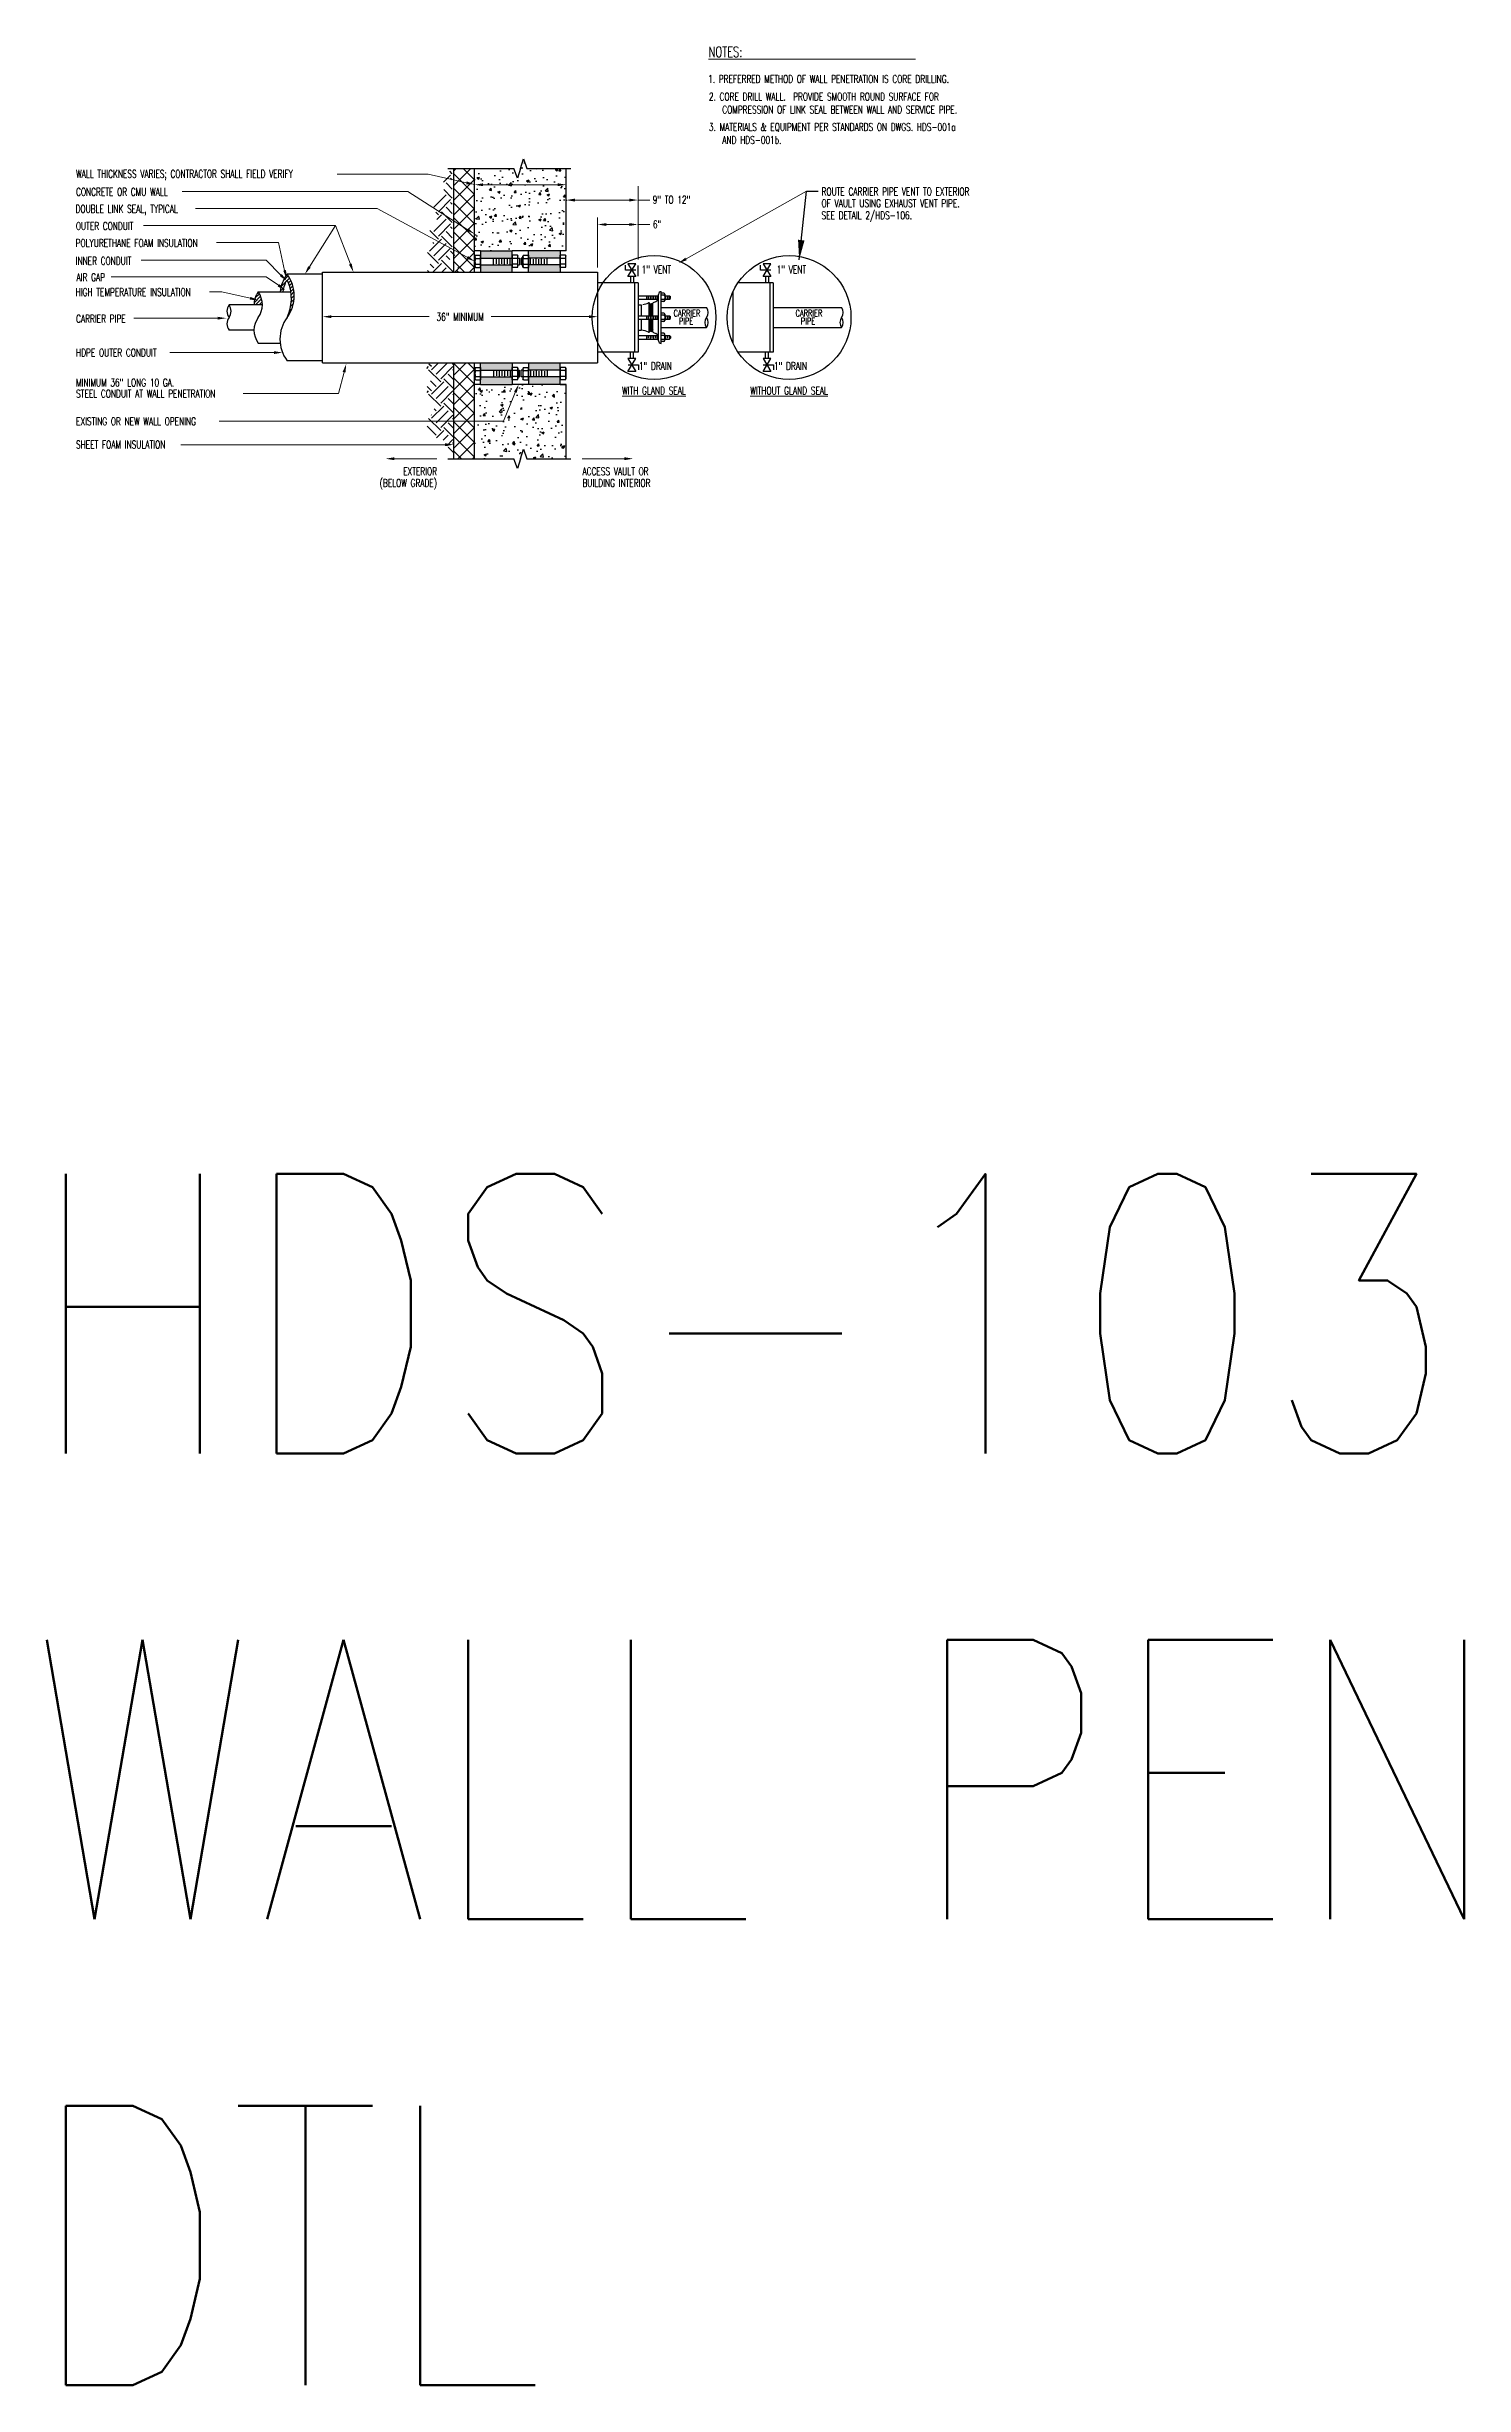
# Model space of a CAD drawing. Header units: inches. Extents: x -154 to 4403, y -620 to 1083.
# Drawn here: x 1996.3 to 2202.5, y -484 to -144.1 of the extents above; entities that cross this region are included whole.
import ezdxf
from ezdxf.enums import TextEntityAlignment as Align

# ---------------------------------------------------------------- set-up
doc = ezdxf.new("R2010")
doc.units = ezdxf.units.IN
doc.header["$MEASUREMENT"] = 0
doc.layers.add('FH-TITLE', color=151, linetype='Continuous')
doc.layers.add('MU-PART-NUMB', color=7, linetype='Continuous')
doc.styles.add('3_32', font='romans.shx', dxfattribs={"width": 0.8})
doc.styles.add('RomanS', font='romans.shx')
doc.styles.get("Standard").update_dxf_attribs({"font": 'romans.shx'})
doc.dimstyles.get("Standard").update_dxf_attribs({"dimtxt": 0.18, "dimasz": 0.18, "dimexe": 0.18, "dimexo": 0.0625, "dimgap": 0.09, "dimtad": 0, "dimtih": 1, "dimtoh": 1, "dimdec": 4, "dimzin": 0, "dimdsep": 46, "dimtxsty": 'Standard', "dimcen": 0.09, "dimadec": 0, "dimazin": 0, "dimtfac": 1, "dimtdec": 4, "dimtofl": 0, "dimtmove": 0, "dimatfit": 3, "dimfxl": 1, "dimtolj": 1, "dimtzin": 0, "dimarcsym": 0})
pattern_1 = [(45, (1992.7736, -284.2974), (-1.06066, 1.06066), []), (135, (1992.7736, -284.2974), (-1.06066, -1.06066), [])]
pattern_2 = [(45, (1647.3401, -280.94183), (-0.26516504, 0.26516504), [])]

msp = doc.modelspace()

# ---------------------------------------------------------------- texts
at = {"layer": 'FH-TITLE', "insert": (1993.56, -307.91), "char_height": 40.6336, "attachment_point": 1, "style": '3_32'}
msp.add_mtext_dynamic_manual_height_columns('HDS-103\\PWALL PEN DTL', width=244.6427, gutter_width=0.469, heights=[0], dxfattribs=at)
at = {"layer": 'MU-PART-NUMB', "lineweight": 20, "style": 'RomanS', "width": 0.7}
for s, height, p in [('%%UNOTES:                                   ', 1.5, (2092.62, -145.55)), ('1. PREFERRED METHOD OF WALL PENETRATION IS CORE DRILLING.', 1.125, (2092.55, -149.3)), ('2. CORE DRILL WALL.  PROVIDE SMOOTH ROUND SURFACE FOR', 1.125, (2092.66, -151.87)), ('COMPRESSION OF LINK SEAL BETWEEN WALL AND SERVICE PIPE.', 1.125, (2094.61, -153.75)), ('3. MATERIALS & EQUIPMENT PER STANDARDS ON DWGS. HDS-001a ', 1.125, (2092.66, -156.29)), ('AND HDS-001b.', 1.125, (2094.61, -158.17)), ('WALL THICKNESS VARIES; CONTRACTOR SHALL FIELD VERIFY', 1.125, (2000.61, -163.09)), ('CONCRETE OR CMU WALL', 1.125, (2000.61, -165.71)), ('9" TO 12"', 1.125, (2084.49, -166.86)), ('OF VAULT USING EXHAUST VENT PIPE.', 1.125, (2109.05, -167.36)), ('ROUTE CARRIER PIPE VENT TO EXTERIOR', 1.125, (2109.05, -165.66)), ('DOUBLE LINK SEAL, TYPICAL', 1.125, (2000.54, -168.18)), ('OUTER CONDUIT', 1.125, (2000.59, -170.68)), ('6"', 1.125, (2084.51, -170.42)), ('SEE DETAIL 2/HDS-106.', 1.125, (2109.04, -169.12)), ('POLYURETHANE FOAM INSULATION', 1.125, (2000.55, -173.16)), ('INNER CONDUIT', 1.125, (2000.55, -175.74)), ('1" VENT', 1.125, (2082.87, -177)), ('1" VENT', 1.125, (2102.52, -177)), ('HIGH TEMPERATURE INSULATION', 1.125, (2000.55, -180.29)), ('AIR GAP', 1.125, (2000.67, -178.12)), ('CARRIER PIPE', 1.125, (2000.61, -184.16)), ('CARRIER', 0.956, (2087.52, -183.26)), ('PIPE', 0.956, (2088.29, -184.42)), ('CARRIER', 0.956, (2105.26, -183.25)), ('PIPE', 0.956, (2106.03, -184.41)), ('HDPE OUTER CONDUIT', 1.125, (2000.61, -189.08)), ('1" DRAIN', 1.125, (2082.48, -191.03)), ('1" DRAIN', 1.125, (2102.13, -191.03)), ('MINIMUM 36" LONG 10 GA.', 1.125, (2000.61, -193.43)), ('STEEL CONDUIT AT WALL PENETRATION', 1.125, (2000.61, -195.05)), ('EXISTING OR NEW WALL OPENING', 1.125, (2000.61, -199.08)), ('SHEET FOAM INSULATION', 1.125, (2000.6, -202.44)), ('ACCESS VAULT OR ', 1.125, (2074.27, -206.33)), ('BUILDING INTERIOR', 1.125, (2074.27, -208.03))]:
    msp.add_text(s, height=height, dxfattribs=at).set_placement(p)
for s, p in [('36" MINIMUM', (2056.48, -183.88)), ('%%UWITH GLAND SEAL', (2084.67, -194.6)), ('%%UWITHOUT GLAND SEAL', (2104.33, -194.6))]:
    msp.add_text(s, height=1.125, dxfattribs=at).set_placement(p, align=Align.CENTER)
for s, p in [('(BELOW GRADE)', (2053.11, -208.03)), ('EXTERIOR', (2053.11, -206.33))]:
    msp.add_text(s, height=1.125, dxfattribs=at).set_placement(p, align=Align.RIGHT)

# ---------------------------------------------------------------- hatches: boundary and pattern name
h = msp.add_hatch()
h.set_pattern_fill('SITEWORK_EARTH', color=253, scale=10, angle=45, style=0, pattern_type=2)
h.set_pattern_definition([(45, (1657.347, -281.168), (2e-16, 3.535534), [2.5, -2.5]), (45, (1656.684, -280.505), (2e-16, 3.535534), [2.5, -2.5]), (45, (1656.0212, -279.842), (2e-16, 3.535534), [2.5, -2.5]), (135, (1656.0212, -279.4002), (-3.535534, 4e-16), [2.5, -2.5]), (135, (1656.684, -278.7373), (-3.535534, 4e-16), [2.5, -2.5]), (135, (1657.347, -278.0743), (-3.535534, 4e-16), [2.5, -2.5])])
edge = h.paths.add_edge_path()
edge.add_line((2056.21, -174.37), (2056.21, -173.7))
edge.add_line((2056.21, -173.7), (2055.34, -173.7))
edge.add_line((2055.34, -173.7), (2055.34, -161.76))
edge.add_line((2055.34, -161.76), (2053.98, -163.2))
edge.add_line((2053.98, -163.2), (2054.21, -164.53))
edge.add_line((2054.21, -164.53), (2053.57, -166))
edge.add_line((2053.57, -166), (2052.47, -166.82))
edge.add_line((2052.47, -166.82), (2053.25, -168.88))
edge.add_line((2053.25, -168.88), (2052.05, -170.81))
edge.add_line((2052.05, -170.81), (2052.61, -172.37))
edge.add_line((2052.61, -172.37), (2051.73, -173.89))
edge.add_line((2051.73, -173.89), (2052.19, -175.57))
edge.add_line((2052.19, -175.57), (2051.62, -176.82))
edge.add_line((2051.62, -176.82), (2056.21, -176.82))
edge.add_line((2056.21, -176.82), (2056.21, -176.14))
edge.add_line((2056.21, -176.14), (2055.7, -176.14))
edge.add_arc((2056.01, -175.91), 0.384, 203.5494, 216.4506, ccw=False)
edge.add_line((2055.65, -176.07), (2055.62, -176.01))
edge.add_line((2055.62, -176.01), (2055.62, -175.74))
edge.add_line((2055.62, -175.74), (2055, -175.74))
edge.add_line((2055, -175.74), (2055, -174.78))
edge.add_line((2055, -174.78), (2055.62, -174.78))
edge.add_line((2055.62, -174.78), (2055.62, -174.5))
edge.add_line((2055.62, -174.5), (2055.65, -174.45))
edge.add_arc((2056.01, -174.6), 0.384, 143.5494, 156.4506, ccw=False)
edge.add_line((2055.7, -174.37), (2056.21, -174.37))
h = msp.add_hatch()
h.set_pattern_fill('ANSI37', color=253, scale=12, style=0)
h.set_pattern_definition(pattern_1)
h.paths.add_polyline_path([(2058.57, -161.76), (2055.57, -161.76), (2055.57, -176.82), (2058.57, -176.82)])
h = msp.add_hatch()
h.set_pattern_fill('AR-CONC,_O', color=253, scale=0.5)
h.set_pattern_definition([(50, (1909.3094, -281.168), (3.5863, -0.31376), [0.375, -4.125]), (355, (1909.3094, -281.168), (-0.69376, 3.76096), [0.3, -3.3]), (100.4514, (1909.6083, -281.194), (2.892547, 3.4472), [0.3187, -3.50571]), (46.1842, (1909.3094, -280.168), (5.33621, -0.827595), [0.5625, -6.1875]), (96.6356, (1909.754, -280.237), (4.67331, 4.87059), [0.47805, -5.25856]), (351.1842, (1909.3094, -280.168), (4.67331, 4.8706), [0.45, -4.95]), (21, (1909.8094, -280.418), (2.984535, -2.013094), [0.375, -4.125]), (326, (1909.8094, -280.418), (1.21658, 3.62575), [0.3, -3.3]), (71.4514, (1910.058, -280.5857), (4.201113, 1.61265), [0.3187, -3.50571]), (37.5, (1909.3094, -281.1679), (0.060799, 1.664469), [0, -3.26, 0, -3.35, 0, -3.3125]), (7.5, (1909.3094, -281.168), (1.315348, 1.972059), [0, -1.91, 0, -3.185, 0, -1.2625]), (327.5, (1908.1944, -281.1679), (2.669112, -0.112774), [0, -1.25, 0, -3.9, 0, -5.175]), (317.5, (1907.6944, -281.168), (2.91593, 0.500525), [0, -1.625, 0, -2.59, 0, -3.675])])
h.paths.add_polyline_path([(2071.91, -161.76), (2066.19, -161.76), (2065.68, -160.35), (2065.24, -161.76), (2064.8, -163.17), (2064.29, -161.76), (2058.57, -161.76), (2058.57, -173.7), (2059.67, -173.7), (2070.81, -173.7), (2071.91, -173.7)])
h = msp.add_hatch(color=253)
h.paths.add_polyline_path([(2064.06, -174.37), (2064.06, -173.7), (2059.44, -173.7), (2059.44, -174.78), (2064.06, -174.78)])
h.paths.add_polyline_path([(2064.06, -175.74), (2059.44, -175.74), (2059.44, -176.14), (2059.44, -176.82), (2064.06, -176.82)])
h = msp.add_hatch(color=253)
h.paths.add_polyline_path([(2071.04, -175.74), (2066.42, -175.74), (2066.42, -176.14), (2066.42, -176.82), (2071.04, -176.82)])
h.paths.add_polyline_path([(2071.04, -173.7), (2070.81, -173.7), (2066.42, -173.7), (2066.42, -174.78), (2071.04, -174.78), (2071.04, -174.37)])
h = msp.add_hatch()
h.set_pattern_fill('ANSI31,_O', color=256, scale=3)
h.set_pattern_definition(pattern_2)
h.paths.add_polyline_path([(2027.1, -179.69, 0.162573), (2026.49, -181.58), (2027.72, -181.58, 0.162573)])
h = msp.add_hatch()
h.set_pattern_fill('ANSI31,_O', scale=3)
h.set_pattern_definition(pattern_2)
h.paths.add_polyline_path([(2031.3, -177.12, 0.132599), (2030.29, -179.69), (2030.7, -179.69, -0.07724), (2031.1, -178.24, -0.661093), (2031.47, -178.25, -0.209196), (2031.3, -183.41, 0.328948)])
h = msp.add_hatch()
h.set_pattern_fill('SITEWORK_EARTH', color=253, scale=10, angle=45, style=0, pattern_type=2)
h.set_pattern_definition([(45, (1657.665, -280.7157), (2e-16, 3.535534), [2.5, -2.5]), (45, (1657.0022, -280.0528), (2e-16, 3.535534), [2.5, -2.5]), (45, (1656.3392, -279.39), (2e-16, 3.535534), [2.5, -2.5]), (135, (1656.3392, -278.948), (-3.535534, 4e-16), [2.5, -2.5]), (135, (1657.0022, -278.285), (-3.535534, 4e-16), [2.5, -2.5]), (135, (1657.665, -277.6221), (-3.535534, 4e-16), [2.5, -2.5])])
h.paths.add_polyline_path([(2055.57, -203.88), (2055.57, -192.05), (2055.32, -192.05), (2055.32, -191.09), (2055.57, -191.09), (2055.57, -190.01), (2052.02, -190.01), (2051.51, -191.03), (2052.3, -192.41), (2051.48, -193.83), (2052.75, -196.79), (2051.54, -198.6), (2052.02, -200.52), (2054.08, -201.27)])
h = msp.add_hatch()
h.set_pattern_fill('ANSI37', color=253, scale=12, style=0)
h.set_pattern_definition(pattern_1)
h.paths.add_polyline_path([(2058.57, -190.01), (2055.57, -190.01), (2055.57, -203.97), (2058.57, -203.97)])
h = msp.add_hatch(color=253)
h.paths.add_polyline_path([(2064.06, -190.68), (2064.06, -190.01), (2059.44, -190.01), (2059.44, -191.09), (2064.06, -191.09)])
h.paths.add_polyline_path([(2064.06, -192.05), (2059.44, -192.05), (2059.44, -192.45), (2059.44, -193.13), (2064.06, -193.13)])
h = msp.add_hatch(color=253)
h.paths.add_polyline_path([(2071.04, -190.01), (2066.42, -190.01), (2066.42, -191.09), (2071.04, -191.09), (2071.04, -190.68)])
h.paths.add_polyline_path([(2071.04, -192.05), (2066.42, -192.05), (2066.42, -192.45), (2066.42, -193.13), (2071.04, -193.13)])
h = msp.add_hatch()
h.set_pattern_fill('AR-CONC,_O', color=253, scale=0.5)
h.set_pattern_definition([(50, (1909.3094, -280.7157), (3.5863, -0.31376), [0.375, -4.125]), (355, (1909.3094, -280.7157), (-0.69376, 3.76096), [0.3, -3.3]), (100.4514, (1909.6083, -280.742), (2.89255, 3.4472), [0.3187, -3.50571]), (46.1842, (1909.3094, -279.7157), (5.3362, -0.8276), [0.5625, -6.1875]), (96.6356, (1909.754, -279.7847), (4.67331, 4.87059), [0.47805, -5.25856]), (351.1842, (1909.3094, -279.716), (4.67331, 4.8706), [0.45, -4.95]), (21, (1909.8094, -279.9657), (2.984535, -2.013094), [0.375, -4.125]), (326, (1909.8094, -279.9657), (1.21658, 3.62575), [0.3, -3.3]), (71.4514, (1910.058, -280.1335), (4.20111, 1.61265), [0.3187, -3.50571]), (37.5, (1909.3094, -280.7157), (0.060799, 1.664469), [0, -3.26, 0, -3.35, 0, -3.3125]), (7.5, (1909.3094, -280.7157), (1.315348, 1.972059), [0, -1.91, 0, -3.185, 0, -1.2625]), (327.5, (1908.1944, -280.7157), (2.669112, -0.112774), [0, -1.25, 0, -3.9, 0, -5.175]), (317.5, (1907.6944, -280.7157), (2.91593, 0.500525), [0, -1.625, 0, -2.59, 0, -3.675])])
h.paths.add_polyline_path([(2071.91, -193.13), (2070.81, -193.13), (2059.67, -193.13), (2058.57, -193.13), (2058.57, -203.97), (2064.29, -203.97), (2064.8, -205.38), (2065.24, -203.97), (2065.68, -202.56), (2066.19, -203.97), (2071.91, -203.97)])

# ---------------------------------------------------------------- linework, layer by layer
at = {"color": 253}
for p, q in [((2054.7, -161.76), (2064.29, -161.76)), ((2055.57, -176.82), (2055.57, -161.76)), ((2058.57, -176.82), (2058.57, -161.76)), ((2064.8, -163.17), (2064.29, -161.76)), ((2065.24, -161.76), (2064.8, -163.17)), ((2065.24, -161.76), (2065.68, -160.35)), ((2065.68, -160.35), (2066.19, -161.76)), ((2066.19, -161.76), (2072.57, -161.76)), ((2071.91, -173.7), (2071.91, -161.76)), ((2059.44, -173.7), (2058.57, -173.7)), ((2066.42, -173.7), (2064.06, -173.7)), ((2071.04, -175.74), (2066.42, -175.74)), ((2071.91, -173.7), (2071.04, -173.7)), ((2055.57, -203.97), (2055.57, -190.01)), ((2058.57, -203.97), (2058.57, -190.01)), ((2059.44, -193.13), (2058.57, -193.13)), ((2066.42, -193.13), (2064.06, -193.13)), ((2071.91, -193.13), (2070.81, -193.13)), ((2071.04, -193.13), (2071.91, -193.13)), ((2071.91, -203.97), (2071.91, -193.13)), ((2054.7, -203.97), (2064.29, -203.97)), ((2064.8, -205.38), (2064.29, -203.97)), ((2065.24, -203.97), (2064.8, -205.38)), ((2065.24, -203.97), (2065.68, -202.56)), ((2065.68, -202.56), (2066.19, -203.97)), ((2066.19, -203.97), (2072.57, -203.97))]:
    msp.add_line(p, q, dxfattribs=at)
at = {"linetype": 'Continuous'}
for p, q in [((2058.7, -174.37), (2058.62, -174.5)), ((2058.7, -174.37), (2058.62, -174.5)), ((2058.62, -176.01), (2058.62, -174.5)), ((2058.7, -176.14), (2058.62, -176.01)), ((2058.7, -174.37), (2059.44, -174.37)), ((2058.7, -174.83), (2059.44, -174.83)), ((2058.7, -175.68), (2059.44, -175.68)), ((2058.7, -176.14), (2059.44, -176.14)), ((2059.44, -173.7), (2064.06, -173.7)), ((2059.44, -173.7), (2059.44, -176.82)), ((2059.44, -174.37), (2059.44, -176.14)), ((2059.44, -176.14), (2059.44, -174.37)), ((2059.44, -174.37), (2059.44, -176.14)), ((2059.44, -174.37), (2059.44, -176.14)), ((2059.44, -176.14), (2059.44, -174.37)), ((2059.44, -176.14), (2059.44, -174.37)), ((2059.44, -174.78), (2064.06, -174.78)), ((2059.44, -175.74), (2064.06, -175.74)), ((2061.35, -175.74), (2061.35, -174.78)), ((2061.75, -175.59), (2061.75, -174.92)), ((2062.15, -175.74), (2062.15, -174.78)), ((2062.55, -175.59), (2062.55, -174.92)), ((2062.95, -175.74), (2062.95, -174.78)), ((2063.35, -175.59), (2063.35, -174.92)), ((2063.75, -175.74), (2063.75, -174.78)), ((2064.06, -174.78), (2064.06, -173.7)), ((2064.06, -174.37), (2064.06, -176.14)), ((2064.8, -174.37), (2064.06, -174.37)), ((2064.06, -176.14), (2064.06, -174.37)), ((2064.06, -174.37), (2064.06, -176.14)), ((2064.06, -174.37), (2064.06, -176.14)), ((2064.06, -176.14), (2064.06, -174.37)), ((2064.06, -176.14), (2064.06, -174.37)), ((2064.8, -174.83), (2064.06, -174.83)), ((2064.8, -175.68), (2064.06, -175.68)), ((2064.06, -176.82), (2064.06, -175.74)), ((2064.8, -176.14), (2064.06, -176.14)), ((2064.8, -174.37), (2064.88, -174.5)), ((2064.8, -176.14), (2064.88, -176.01)), ((2064.88, -176.01), (2064.88, -174.5)), ((2064.88, -174.78), (2065.12, -174.78)), ((2064.88, -175.74), (2065.12, -175.74)), ((2065.12, -174.78), (2065.12, -175.74)), ((2065.6, -174.78), (2065.36, -174.78)), ((2065.36, -174.78), (2065.36, -175.74)), ((2065.6, -175.74), (2065.36, -175.74)), ((2065.68, -174.37), (2065.6, -174.5)), ((2065.6, -176.01), (2065.6, -174.5)), ((2065.68, -176.14), (2065.6, -176.01)), ((2065.68, -174.37), (2066.42, -174.37)), ((2065.68, -174.83), (2066.42, -174.83)), ((2065.68, -175.68), (2066.42, -175.68)), ((2065.68, -176.14), (2066.42, -176.14)), ((2071.04, -173.7), (2066.42, -173.7)), ((2066.42, -174.78), (2066.42, -173.7)), ((2066.42, -174.37), (2066.42, -176.14)), ((2066.42, -176.14), (2066.42, -174.37)), ((2066.42, -174.37), (2066.42, -176.14)), ((2066.42, -174.37), (2066.42, -176.14)), ((2066.42, -176.14), (2066.42, -174.37)), ((2066.42, -176.14), (2066.42, -174.37)), ((2071.04, -174.78), (2066.42, -174.78)), ((2066.42, -176.82), (2066.42, -175.74)), ((2066.73, -175.74), (2066.73, -174.78)), ((2067.13, -175.59), (2067.13, -174.92)), ((2067.53, -175.74), (2067.53, -174.78)), ((2067.93, -175.59), (2067.93, -174.92)), ((2068.33, -175.74), (2068.33, -174.78)), ((2068.73, -175.59), (2068.73, -174.92)), ((2069.13, -175.74), (2069.13, -174.78)), ((2071.04, -173.7), (2071.04, -176.82)), ((2071.04, -174.37), (2071.04, -176.14)), ((2071.78, -174.37), (2071.04, -174.37)), ((2071.04, -176.14), (2071.04, -174.37)), ((2071.04, -174.37), (2071.04, -176.14)), ((2071.04, -174.37), (2071.04, -176.14)), ((2071.04, -176.14), (2071.04, -174.37)), ((2071.04, -176.14), (2071.04, -174.37)), ((2071.78, -174.83), (2071.04, -174.83)), ((2071.78, -175.68), (2071.04, -175.68)), ((2071.78, -176.14), (2071.04, -176.14)), ((2071.78, -174.37), (2071.86, -174.5)), ((2071.78, -174.37), (2071.86, -174.5)), ((2071.78, -176.14), (2071.86, -176.01)), ((2071.86, -176.01), (2071.86, -174.5)), ((2059.44, -193.13), (2059.44, -190.01)), ((2064.06, -190.01), (2064.06, -191.09)), ((2066.42, -190.01), (2066.42, -191.09)), ((2071.04, -193.13), (2071.04, -190.01)), ((2058.7, -190.68), (2058.62, -190.81)), ((2058.62, -190.81), (2058.62, -192.32)), ((2058.7, -192.45), (2058.62, -192.32)), ((2058.7, -192.45), (2058.62, -192.32)), ((2058.7, -190.68), (2059.44, -190.68)), ((2058.7, -191.14), (2059.44, -191.14)), ((2058.7, -191.99), (2059.44, -191.99)), ((2058.7, -192.45), (2059.44, -192.45)), ((2059.44, -192.45), (2059.44, -190.68)), ((2059.44, -190.68), (2059.44, -192.45)), ((2059.44, -192.45), (2059.44, -190.68)), ((2059.44, -192.45), (2059.44, -190.68)), ((2059.44, -190.68), (2059.44, -192.45)), ((2059.44, -190.68), (2059.44, -192.45)), ((2059.44, -191.09), (2064.06, -191.09)), ((2059.44, -192.05), (2064.06, -192.05)), ((2059.44, -193.13), (2064.06, -193.13)), ((2061.35, -191.09), (2061.35, -192.05)), ((2061.75, -191.23), (2061.75, -191.9)), ((2062.15, -191.09), (2062.15, -192.05)), ((2062.55, -191.23), (2062.55, -191.9)), ((2062.95, -191.09), (2062.95, -192.05)), ((2063.35, -191.23), (2063.35, -191.9)), ((2063.75, -191.09), (2063.75, -192.05)), ((2064.06, -192.45), (2064.06, -190.68)), ((2064.8, -190.68), (2064.06, -190.68)), ((2064.06, -190.68), (2064.06, -192.45)), ((2064.06, -192.45), (2064.06, -190.68)), ((2064.06, -192.45), (2064.06, -190.68)), ((2064.06, -190.68), (2064.06, -192.45)), ((2064.06, -190.68), (2064.06, -192.45)), ((2064.8, -191.14), (2064.06, -191.14)), ((2064.8, -191.99), (2064.06, -191.99)), ((2064.06, -192.05), (2064.06, -193.13)), ((2064.8, -192.45), (2064.06, -192.45)), ((2064.8, -190.68), (2064.88, -190.81)), ((2064.8, -192.45), (2064.88, -192.32)), ((2064.88, -190.81), (2064.88, -192.32)), ((2064.88, -191.09), (2065.12, -191.09)), ((2064.88, -192.05), (2065.12, -192.05)), ((2065.12, -192.05), (2065.12, -191.09)), ((2065.6, -191.09), (2065.36, -191.09)), ((2065.36, -192.05), (2065.36, -191.09)), ((2065.6, -192.05), (2065.36, -192.05)), ((2065.68, -190.68), (2065.6, -190.81)), ((2065.6, -190.81), (2065.6, -192.32)), ((2065.68, -192.45), (2065.6, -192.32)), ((2065.68, -190.68), (2066.42, -190.68)), ((2065.68, -191.14), (2066.42, -191.14)), ((2065.68, -191.99), (2066.42, -191.99)), ((2065.68, -192.45), (2066.42, -192.45)), ((2066.42, -192.45), (2066.42, -190.68)), ((2066.42, -190.68), (2066.42, -192.45)), ((2066.42, -192.45), (2066.42, -190.68)), ((2066.42, -192.45), (2066.42, -190.68)), ((2066.42, -190.68), (2066.42, -192.45)), ((2066.42, -190.68), (2066.42, -192.45)), ((2071.04, -191.09), (2066.42, -191.09)), ((2066.42, -192.05), (2066.42, -193.13)), ((2071.04, -192.05), (2066.42, -192.05)), ((2071.04, -193.13), (2066.42, -193.13)), ((2066.73, -191.09), (2066.73, -192.05)), ((2067.13, -191.23), (2067.13, -191.9)), ((2067.53, -191.09), (2067.53, -192.05)), ((2067.93, -191.23), (2067.93, -191.9)), ((2068.33, -191.09), (2068.33, -192.05)), ((2068.73, -191.23), (2068.73, -191.9)), ((2069.13, -191.09), (2069.13, -192.05)), ((2071.04, -192.45), (2071.04, -190.68)), ((2071.78, -190.68), (2071.04, -190.68)), ((2071.04, -190.68), (2071.04, -192.45)), ((2071.04, -192.45), (2071.04, -190.68)), ((2071.04, -192.45), (2071.04, -190.68)), ((2071.04, -190.68), (2071.04, -192.45)), ((2071.04, -190.68), (2071.04, -192.45)), ((2071.78, -191.14), (2071.04, -191.14)), ((2071.78, -191.99), (2071.04, -191.99)), ((2071.78, -192.45), (2071.04, -192.45)), ((2071.78, -190.68), (2071.86, -190.81)), ((2071.78, -192.45), (2071.86, -192.32)), ((2071.78, -192.45), (2071.86, -192.32)), ((2071.86, -190.81), (2071.86, -192.32))]:
    msp.add_line(p, q, dxfattribs=at)
at = {"lineweight": 25}
for p, q in [((2080.52, -176.51), (2080.52, -175.8)), ((2100.17, -176.51), (2100.17, -175.8)), ((2082.41, -190.31), (2082.41, -191.03)), ((2102.05, -190.31), (2102.05, -191.03))]:
    msp.add_line(p, q, dxfattribs=at)
at = {"linetype": 'Continuous', "lineweight": 25}
for p, q in [((2082.03, -176.51), (2080.52, -176.51)), ((2080.89, -175.59), (2082.04, -177.44)), ((2080.89, -177.44), (2082.04, -175.59)), ((2082.04, -175.59), (2080.89, -175.59)), ((2101.67, -176.51), (2100.17, -176.51)), ((2100.53, -175.59), (2101.69, -177.44)), ((2100.53, -177.44), (2101.69, -175.59)), ((2101.69, -175.59), (2100.53, -175.59)), ((2082.04, -177.44), (2080.89, -177.44)), ((2081.25, -177.44), (2081.25, -178.38)), ((2081.68, -177.44), (2081.68, -178.38)), ((2101.69, -177.44), (2100.53, -177.44)), ((2100.9, -177.44), (2100.9, -178.38)), ((2101.32, -177.44), (2101.32, -178.38)), ((2080.89, -191.24), (2082.04, -189.39)), ((2080.89, -189.39), (2082.04, -191.24)), ((2082.04, -189.39), (2080.89, -189.39)), ((2080.9, -190.31), (2082.41, -190.31)), ((2081.25, -189.39), (2081.25, -188.45)), ((2081.68, -189.39), (2081.68, -188.45)), ((2100.53, -191.24), (2101.69, -189.39)), ((2100.53, -189.39), (2101.69, -191.24)), ((2101.69, -189.39), (2100.53, -189.39)), ((2100.55, -190.31), (2102.05, -190.31)), ((2100.9, -189.39), (2100.9, -188.45)), ((2101.32, -189.39), (2101.32, -188.45)), ((2082.04, -191.24), (2080.89, -191.24)), ((2101.69, -191.24), (2100.53, -191.24))]:
    msp.add_line(p, q, dxfattribs=at)
at = {"linetype": 'Continuous', "lineweight": 30}
for p, q in [((2027.1, -179.69), (2031.86, -179.69)), ((2036.48, -176.82), (2076.48, -176.82)), ((2081.85, -178.38), (2081.85, -188.45)), ((2082.35, -178.38), (2082.35, -188.45)), ((2101.5, -178.38), (2101.5, -188.45)), ((2102, -178.38), (2102, -188.45)), ((2027.1, -187.13), (2030.29, -187.13)), ((2036.48, -190.01), (2076.48, -190.01))]:
    msp.add_line(p, q, dxfattribs=at)
at = {"lineweight": 30}
for p, q in [((2036.48, -177.12), (2031.3, -177.12)), ((2036.48, -190.01), (2036.48, -176.82)), ((2076.48, -176.82), (2076.48, -190.01)), ((2082.35, -178.38), (2076.48, -178.38)), ((2096.12, -179.72), (2096.12, -187.11)), ((2102, -178.38), (2096.87, -178.38)), ((2036.48, -189.71), (2031.3, -189.71)), ((2082.35, -188.45), (2076.48, -188.45)), ((2102, -188.45), (2096.87, -188.45))]:
    msp.add_line(p, q, dxfattribs=at)
at = {"color": 7, "lineweight": 25}
for p, q in [((2085.33, -186.78), (2085.33, -180.05)), ((2085.72, -187.17), (2085.72, -179.65)), ((2086.12, -179.88), (2085.72, -179.88)), ((2086.27, -180.03), (2086.27, -180.18)), ((2082.37, -180.24), (2085.33, -180.24)), ((2082.37, -180.77), (2085.26, -180.77)), ((2082.37, -181.55), (2082.83, -181.55)), ((2082.37, -183.15), (2083.98, -183.15)), ((2082.83, -181.55), (2082.83, -183.15)), ((2083.98, -181.25), (2083.98, -181.49)), ((2083.98, -181.55), (2083.98, -181.25)), ((2083.98, -181.49), (2084.36, -181.36)), ((2083.98, -183.15), (2083.98, -181.55)), ((2083.98, -183.15), (2084.51, -183.15)), ((2084.36, -181.36), (2084.51, -181.36)), ((2084.51, -183.15), (2084.51, -181.35)), ((2084.51, -183.15), (2085.33, -183.15)), ((2084.59, -181.23), (2084.94, -181.07)), ((2086.12, -180.18), (2085.72, -180.18)), ((2086.12, -180.78), (2085.72, -180.78)), ((2086.12, -181.08), (2085.72, -181.08)), ((2086.12, -182.79), (2085.72, -182.79)), ((2086.12, -183.09), (2085.72, -183.09)), ((2086.27, -180.18), (2086.27, -180.93)), ((2086.27, -180.24), (2086.93, -180.24)), ((2086.27, -180.77), (2086.93, -180.77)), ((2086.27, -182.94), (2086.27, -183.09)), ((2086.27, -183.09), (2086.27, -183.84)), ((2086.27, -183.15), (2086.93, -183.15)), ((2086.93, -180.24), (2087.06, -180.37)), ((2086.93, -180.77), (2087.06, -180.64)), ((2086.93, -183.15), (2087.06, -183.28)), ((2086.93, -183.67), (2087.06, -183.54)), ((2087.06, -180.64), (2087.06, -180.37)), ((2087.06, -183.54), (2087.06, -183.28)), ((2082.37, -183.67), (2085.33, -183.67)), ((2082.37, -185.27), (2082.83, -185.27)), ((2082.37, -186.03), (2085.24, -186.03)), ((2082.37, -186.55), (2085.33, -186.55)), ((2082.83, -183.67), (2082.83, -185.27)), ((2083.98, -183.67), (2083.98, -185.33)), ((2083.98, -185.57), (2083.98, -185.27)), ((2083.98, -185.33), (2083.98, -185.57)), ((2083.98, -185.33), (2084.36, -185.46)), ((2084.36, -185.46), (2084.51, -185.46)), ((2084.51, -185.48), (2084.51, -183.67)), ((2084.59, -185.6), (2084.94, -185.76)), ((2086.12, -183.69), (2085.72, -183.69)), ((2086.12, -183.99), (2085.72, -183.99)), ((2086.12, -185.71), (2085.72, -185.71)), ((2086.12, -186.01), (2085.72, -186.01)), ((2086.12, -186.61), (2085.72, -186.61)), ((2086.12, -186.91), (2085.72, -186.91)), ((2086.27, -183.67), (2086.93, -183.67)), ((2086.27, -186.61), (2086.27, -185.86)), ((2086.27, -186.03), (2086.93, -186.03)), ((2086.27, -186.55), (2086.93, -186.55)), ((2086.27, -186.76), (2086.27, -186.61)), ((2086.93, -186.03), (2087.06, -186.16)), ((2086.93, -186.55), (2087.06, -186.42)), ((2087.06, -186.16), (2087.06, -186.42))]:
    msp.add_line(p, q, dxfattribs=at)
at = {"color": 7, "lineweight": 30}
for p, q in [((2027.72, -181.58), (2022.86, -181.58)), ((2085.72, -181.95), (2092.32, -181.95)), ((2102, -181.95), (2111.96, -181.95)), ((2026.49, -185.24), (2022.86, -185.24)), ((2085.72, -184.88), (2092.32, -184.88)), ((2102, -184.88), (2111.96, -184.88))]:
    msp.add_line(p, q, dxfattribs=at)
at = {"color": 7}
for p, q in [((2083.62, -180.77), (2083.62, -180.24)), ((2083.62, -183.67), (2083.62, -183.15)), ((2083.89, -180.64), (2083.89, -180.37)), ((2083.89, -183.54), (2083.89, -183.28)), ((2083.98, -181.86), (2084.48, -181.36)), ((2083.98, -181.68), (2084.28, -181.39)), ((2083.98, -181.51), (2084, -181.48)), ((2083.98, -181.49), (2083.98, -183.15)), ((2083.98, -182.04), (2084.51, -181.51)), ((2084.51, -182.18), (2083.98, -181.65)), ((2083.98, -182.21), (2084.51, -181.68)), ((2084.51, -182.36), (2083.98, -181.83)), ((2083.98, -182.39), (2084.51, -181.86)), ((2084.51, -182.54), (2083.98, -182.01)), ((2083.98, -182.57), (2084.51, -182.04)), ((2084.51, -182.71), (2083.98, -182.18)), ((2083.98, -182.74), (2084.51, -182.22)), ((2084.51, -182.89), (2083.98, -182.36)), ((2083.98, -182.92), (2084.51, -182.39)), ((2084.51, -183.07), (2083.98, -182.54)), ((2083.98, -183.1), (2084.51, -182.57)), ((2084.42, -183.15), (2083.98, -182.71)), ((2084.24, -183.15), (2083.98, -182.89)), ((2084.06, -183.15), (2083.98, -183.07)), ((2084.51, -182), (2083.99, -181.49)), ((2084.1, -183.15), (2084.51, -182.75)), ((2084.51, -181.83), (2084.12, -181.44)), ((2084.15, -180.77), (2084.15, -180.24)), ((2084.15, -183.67), (2084.15, -183.15)), ((2084.51, -181.65), (2084.25, -181.4)), ((2084.28, -183.15), (2084.51, -182.92)), ((2084.51, -181.47), (2084.39, -181.36)), ((2084.41, -180.64), (2084.41, -180.37)), ((2084.41, -183.54), (2084.41, -183.28)), ((2084.46, -183.15), (2084.51, -183.1)), ((2084.67, -180.77), (2084.67, -180.24)), ((2084.67, -183.67), (2084.67, -183.15)), ((2084.93, -180.64), (2084.93, -180.37)), ((2084.93, -183.54), (2084.93, -183.28)), ((2085.2, -180.77), (2085.2, -180.24)), ((2085.2, -183.67), (2085.2, -183.15)), ((2086.41, -180.77), (2086.41, -180.24)), ((2086.41, -183.67), (2086.41, -183.15)), ((2086.67, -180.64), (2086.67, -180.37)), ((2086.67, -183.54), (2086.67, -183.28)), ((2086.93, -180.77), (2086.93, -180.24)), ((2086.93, -183.67), (2086.93, -183.15)), ((2083.62, -186.55), (2083.62, -186.03)), ((2083.89, -186.42), (2083.89, -186.16)), ((2083.98, -185.27), (2083.98, -183.67)), ((2084.42, -183.67), (2083.98, -184.11)), ((2084.24, -183.67), (2083.98, -183.93)), ((2084.06, -183.67), (2083.98, -183.76)), ((2083.98, -183.73), (2084.51, -184.26)), ((2084.51, -183.76), (2083.98, -184.29)), ((2083.98, -183.9), (2084.51, -184.43)), ((2084.51, -183.94), (2083.98, -184.47)), ((2083.98, -184.08), (2084.51, -184.61)), ((2084.51, -184.11), (2083.98, -184.64)), ((2083.98, -184.26), (2084.51, -184.79)), ((2084.51, -184.29), (2083.98, -184.82)), ((2083.98, -184.43), (2084.51, -184.96)), ((2084.51, -184.47), (2083.98, -185)), ((2083.98, -184.61), (2084.51, -185.14)), ((2084.51, -184.64), (2083.98, -185.17)), ((2083.98, -184.79), (2084.51, -185.32)), ((2083.98, -184.96), (2084.48, -185.46)), ((2083.98, -185.14), (2084.28, -185.44)), ((2083.98, -185.32), (2084, -185.34)), ((2084.51, -184.82), (2083.99, -185.34)), ((2084.1, -183.67), (2084.51, -184.08)), ((2084.51, -185), (2084.12, -185.38)), ((2084.15, -186.55), (2084.15, -186.03)), ((2084.51, -185.17), (2084.25, -185.43)), ((2084.28, -183.67), (2084.51, -183.9)), ((2084.51, -185.35), (2084.39, -185.46)), ((2084.41, -186.42), (2084.41, -186.16)), ((2084.46, -183.67), (2084.51, -183.73)), ((2084.67, -186.55), (2084.67, -186.03)), ((2084.93, -186.42), (2084.93, -186.16)), ((2085.2, -186.55), (2085.2, -186.03)), ((2086.41, -186.55), (2086.41, -186.03)), ((2086.67, -186.42), (2086.67, -186.16)), ((2086.93, -186.03), (2086.93, -186.55))]:
    msp.add_line(p, q, dxfattribs=at)
at = {"color": 253}
for centre in [(2084.69, -183.41), (2104.33, -183.41)]:
    msp.add_circle(centre, 9, dxfattribs=at)
at = {"linetype": 'Continuous'}
for centre, radius, start, end in [((2059.01, -174.6), 0.384, 143.5494, 216.4506), ((2059.87, -175.26), 1.25, 159.9975, 200.0025), ((2059.01, -175.91), 0.384, 143.5494, 216.4506), ((2064.49, -174.6), 0.384, 323.5494, 36.4506), ((2063.63, -175.26), 1.25, 339.9975, 20.0025), ((2064.49, -175.91), 0.384, 323.5494, 36.4506), ((2065.99, -174.6), 0.384, 143.5494, 216.4506), ((2066.85, -175.26), 1.25, 159.9975, 200.0025), ((2065.99, -175.91), 0.384, 143.5494, 216.4506), ((2071.47, -174.6), 0.384, 323.5494, 36.4506), ((2070.61, -175.26), 1.25, 339.9975, 20.0025), ((2071.47, -175.91), 0.384, 323.5494, 36.4506), ((2035.56, -180.27), 4.9, 155.6206, 173.2876), ((2031.28, -178.33), 0.2, 21.747, 155.6206), ((2025.49, -180.64), 6.44, 334.4843, 21.747), ((2024.1, -184.33), 1.54, 143.583, 216.417), ((2059.01, -190.91), 0.384, 143.5494, 216.4506), ((2059.87, -191.57), 1.25, 159.9975, 200.0025), ((2059.01, -192.22), 0.384, 143.5494, 216.4506), ((2064.49, -190.91), 0.384, 323.5494, 36.4506), ((2063.63, -191.57), 1.25, 339.9975, 20.0025), ((2064.49, -192.22), 0.384, 323.5494, 36.4506), ((2065.99, -190.91), 0.384, 143.5494, 216.4506), ((2066.85, -191.57), 1.25, 159.9975, 200.0025), ((2065.99, -192.22), 0.384, 143.5494, 216.4506), ((2071.47, -190.91), 0.384, 323.5494, 36.4506), ((2070.61, -191.57), 1.25, 339.9975, 20.0025), ((2071.47, -192.22), 0.384, 323.5494, 36.4506)]:
    msp.add_arc(centre, radius, start, end, dxfattribs=at)
at = {"linetype": 'Continuous', "lineweight": 30}
for centre, radius, start, end in [((2029.62, -181.55), 3.13, 143.583, 180.5188), ((2024.58, -181.55), 3.13, 323.583, 36.417), ((2035.56, -180.27), 5.3, 143.583, 173.7962), ((2024.1, -182.5), 1.54, 143.583, 216.417), ((2021.62, -182.5), 1.54, 323.583, 36.417), ((2029.62, -185.27), 3.13, 143.583, 216.417), ((2035.56, -186.56), 5.3, 143.583, 216.417), ((2093.31, -184.14), 1.23, 143.583, 216.417), ((2091.32, -182.68), 1.23, 323.583, 36.417), ((2091.32, -184.14), 1.23, 323.583, 36.417), ((2112.96, -184.14), 1.23, 143.583, 216.417), ((2110.97, -182.68), 1.23, 323.583, 36.417), ((2110.97, -184.14), 1.23, 323.583, 36.417)]:
    msp.add_arc(centre, radius, start, end, dxfattribs=at)
at = {"color": 7, "lineweight": 30}
msp.add_arc((2027.03, -180.27), 5.3, 323.583, 36.417, dxfattribs=at)
at = {"color": 7, "lineweight": 25}
for centre, radius, start, end in [((2085.72, -180.05), 0.393, 90, 180), ((2086.12, -180.03), 0.15, 270, 90), ((2082.66, -178.79), 2.77, 277.7487, 296.2202), ((2083.98, -181.46), 0.21, 90, 116.2202), ((2084.64, -181.35), 0.131, 114.0833, 180), ((2084.67, -180.47), 0.655, 294.0833, 0), ((2086.12, -180.33), 0.15, 0, 90), ((2086.12, -180.63), 0.15, 270, 0), ((2086.12, -180.93), 0.15, 270, 90), ((2086.12, -182.94), 0.15, 270, 90), ((2086.12, -183.24), 0.15, 0, 90), ((2086.12, -183.54), 0.15, 270, 0), ((2082.66, -188.03), 2.77, 63.7798, 86.5398), ((2083.98, -185.36), 0.21, 243.7798, 270), ((2084.67, -186.35), 0.655, 0, 65.9167), ((2085.72, -186.78), 0.393, 180, 270), ((2086.12, -183.84), 0.15, 270, 90), ((2086.12, -185.86), 0.15, 270, 90), ((2086.12, -186.16), 0.15, 0, 90), ((2086.12, -186.46), 0.15, 270, 0), ((2086.12, -186.76), 0.15, 270, 90)]:
    msp.add_arc(centre, radius, start, end, dxfattribs=at)
at = {"color": 7}
msp.add_arc((2084.64, -185.48), 0.131, 180, 245.9167, dxfattribs=at)
at = {"layer": 'MU-PART-NUMB', "lineweight": 15}
for p, q in [((2051.83, -162.59), (2038.61, -162.59)), ((2057.4, -163.82), (2051.83, -162.59)), ((2048.86, -165.08), (2016.03, -165.08)), ((2057.52, -170.6), (2048.86, -165.08)), ((2082.35, -175), (2082.35, -164.31)), ((2082.35, -166.34), (2084.06, -166.34)), ((2089.03, -175.07), (2106.86, -165.03)), ((2044.43, -167.56), (2017.99, -167.56)), ((2057.52, -174.66), (2044.43, -167.56)), ((2076.48, -176.12), (2076.48, -168.89)), ((2082.35, -169.89), (2084.06, -169.89)), ((2038.36, -170.05), (2010.42, -170.05)), ((2030.08, -172.53), (2021.03, -172.53)), ((2030.95, -176.56), (2030.08, -172.53)), ((2034.56, -176.06), (2038.36, -170.05)), ((2040.51, -175.65), (2038.36, -170.05)), ((2028.25, -175.1), (2010.1, -175.1)), ((2030.4, -177.24), (2028.25, -175.1)), ((2028.25, -177.49), (2005.72, -177.49)), ((2021.79, -179.66), (2020, -179.66)), ((2025.93, -180.62), (2021.79, -179.66)), ((2030.04, -178.73), (2028.25, -177.49)), ((2021.22, -183.51), (2009.01, -183.51)), ((2029.39, -188.51), (2014.27, -188.51)), ((2039.59, -191.37), (2038.8, -194.45)), ((2064.84, -193.5), (2062.77, -198.5)), ((2038.8, -194.45), (2024.9, -194.45)), ((2062.77, -198.5), (2021.45, -198.5)), ((2054.29, -201.9), (2015.84, -201.9))]:
    msp.add_line(p, q, dxfattribs=at)
at = {"layer": 'MU-PART-NUMB'}
msp.add_line((2082.35, -177.38), (2082.35, -175.84), dxfattribs=at)
at = {"layer": 'MU-PART-NUMB', "lineweight": 15}
for points in [[(2059.82, -164.11), (2070.66, -164.11)], [(2073.16, -166.34), (2081.1, -166.34)], [(2077.73, -169.89), (2081.1, -169.89)], [(2037.73, -183.29), (2051.97, -183.29)], [(2060.99, -183.29), (2075.23, -183.29)], [(2046.9, -203.94), (2053.07, -203.94)], [(2080.38, -203.94), (2074.21, -203.94)]]:
    msp.add_lwpolyline(points, dxfattribs=at)
at = {"layer": 'MU-PART-NUMB'}
for points in [[(2057.44, -163.62), (2058.62, -164.09), (2057.35, -164.03)], [(2059.82, -164.32), (2058.57, -164.11), (2059.82, -163.9)], [(2070.66, -163.9), (2071.91, -164.11), (2070.66, -164.32)], [(2073.16, -166.55), (2071.91, -166.34), (2073.16, -166.13)], [(2077.73, -170.1), (2076.48, -169.89), (2077.73, -169.69)], [(2057.62, -174.48), (2058.62, -175.26), (2057.42, -174.84)], [(2089.44, -175.08), (2088.24, -175.51), (2089.23, -174.72)], [(2021.22, -183.72), (2022.47, -183.51), (2021.22, -183.31)], [(2037.73, -183.5), (2036.48, -183.29), (2037.73, -183.09)], [(2075.23, -183.09), (2076.48, -183.29), (2075.23, -183.5)], [(2029.39, -188.72), (2030.64, -188.51), (2029.39, -188.31)], [(2064.32, -194.2), (2064.99, -193.13), (2064.71, -194.36)], [(2046.9, -204.15), (2045.65, -203.94), (2046.9, -203.73)], [(2080.38, -204.15), (2081.63, -203.94), (2080.38, -203.73)]]:
    msp.add_solid(points, dxfattribs=at)
at = {"layer": 'MU-PART-NUMB', "lineweight": 15}
for points in [[(2081.1, -166.13), (2082.35, -166.34), (2081.1, -166.55)], [(2081.1, -169.69), (2082.35, -169.89), (2081.1, -170.1)], [(2057.63, -170.42), (2058.57, -171.27), (2057.41, -170.77)], [(2031.16, -176.51), (2031.22, -177.78), (2030.75, -176.6)], [(2034.73, -176.17), (2033.89, -177.12), (2034.38, -175.95)], [(2040.7, -175.58), (2040.96, -176.82), (2040.31, -175.73)], [(2030.16, -178.56), (2031.07, -179.44), (2029.93, -178.9)], [(2030.54, -177.1), (2031.28, -178.13), (2030.25, -177.39)], [(2025.98, -180.42), (2027.15, -180.9), (2025.88, -180.82)], [(2039.39, -191.31), (2039.91, -190.16), (2039.8, -191.42)], [(2054.29, -201.69), (2055.54, -201.9), (2054.29, -202.11)]]:
    msp.add_solid(points, dxfattribs=at)

msp.set_redraw_order([(e.dxf.handle, doc.entitydb.next_handle()) for e in msp.query("TEXT MTEXT ATTDEF DIMENSION ARC_DIMENSION")])  # texts and dimensions are drawn at this point

# ---------------------------------------------------------------- leaders
at = {"layer": 'MU-PART-NUMB', "lineweight": 15}
msp.add_leader([(2105.79, -175.02), (2106.86, -165.03), (2108.55, -165.03)], dimstyle='Standard', override={"dimscale": 16, "dimgap": 0.03125, "dimtad": 0, "dimclrd": 256}, dxfattribs=at)

doc.saveas('drawing.dxf')
